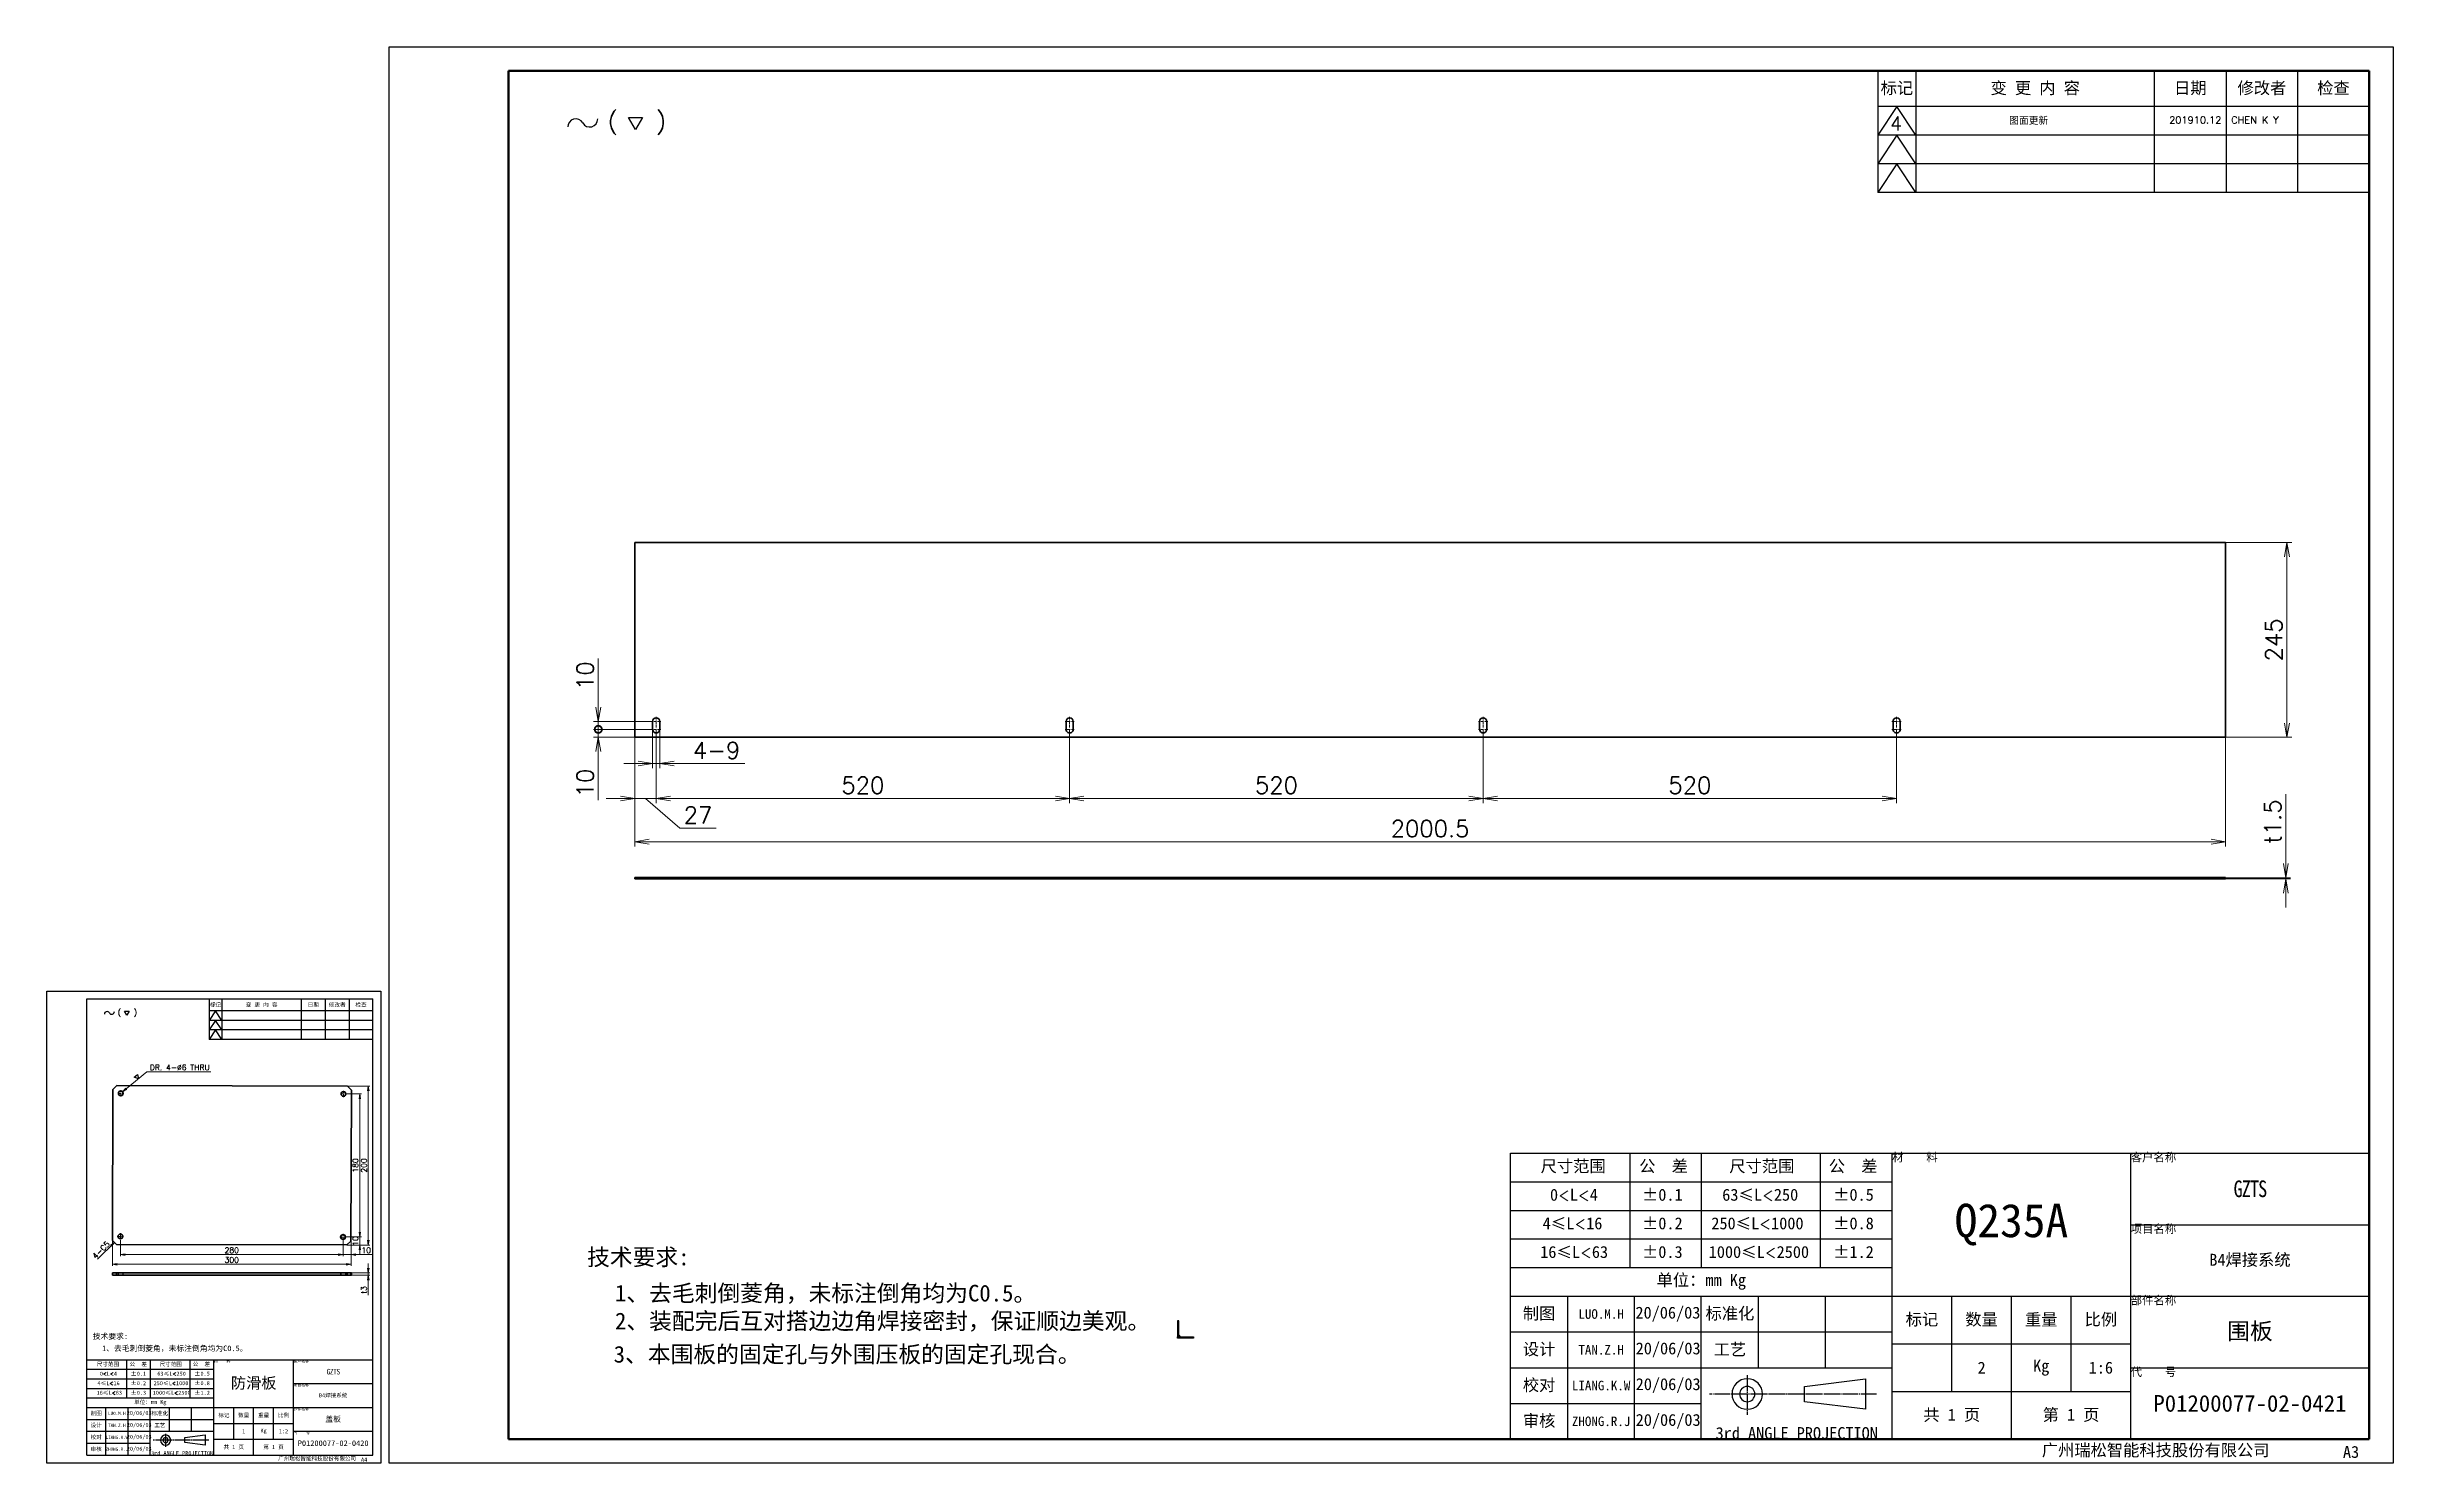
# Model space of a CAD drawing. Header units: millimetres. Extents: x -73083 to 81340, y -6859 to 6812.
# Drawn here: x 61181 to 64131, y -6850 to -5068 of the extents above; entities that cross this region are included whole.
import ezdxf

# ---------------------------------------------------------------- set-up
doc = ezdxf.new("R2010")
doc.units = ezdxf.units.MM
for name, pattern in [('AM_ISO02W050', [7.5, 6, -1.5]), ('AM_ISO08W050', [18, 12, -1.5, 3, -1.5]), ('CENTER-HOKUTO', [23, 20, -1, 1, -1]), ('DASHDOT', [18.5, 12, -3, 0.5, -3]), ('DASHED', [15, 12, -3])]:
    doc.linetypes.add(name, pattern=pattern)
doc.layers.add('A3', color=7, linetype='Continuous', plot=False)
for name, color, linetype in [('A4', 7, 'Continuous'), ('title_frame', 7, 'Continuous'), ('word_dim', 253, 'Continuous')]:
    doc.layers.add(name, color=color, linetype=linetype)
for name, color, linetype, lineweight in [('AM_7', 2, 'AM_ISO08W050', 25), ('AM_HID', 1, 'AM_ISO02W050', 25), ('AM_VIS', 7, 'Continuous', 50), ('SOLID LINE', 7, 'Continuous', 30)]:
    doc.layers.add(name, color=color, linetype=linetype, lineweight=lineweight)
doc.styles.get("Standard").update_dxf_attribs({"font": 'romans.shx', "bigfont": 'bigfont.shx'})
doc.dimstyles.new('STANDARD 1-2', dxfattribs={"dimscale": 2, "dimtxt": 3.5, "dimasz": 3, "dimexe": 1, "dimexo": 0, "dimgap": 1, "dimtad": 3, "dimdsep": 46, "dimtxsty": 'Standard', "dimblk1": 'OPEN', "dimblk2": 'OPEN', "dimsah": 1, "dimcen": 0, "dimclrd": 256, "dimclre": 256, "dimclrt": 3, "dimazin": 2, "dimtfac": 1, "dimtmove": 0, "dimatfit": 3, "dimldrblk": 'OPEN', "dimfxl": 0, "dimtolj": 1, "dimtzin": 0, "dimlwd": 13, "dimlwe": 13, "dimarcsym": 0})
doc.dimstyles.new('STANDARD1-6', dxfattribs={"dimscale": 6, "dimtxt": 3.5, "dimasz": 3, "dimexe": 1, "dimexo": 0, "dimgap": 1, "dimtad": 3, "dimdsep": 46, "dimtxsty": 'Standard', "dimblk1": 'OPEN', "dimblk2": 'OPEN', "dimsah": 1, "dimcen": 0, "dimclrd": 256, "dimclre": 256, "dimclrt": 3, "dimazin": 2, "dimtfac": 1, "dimtmove": 0, "dimatfit": 3, "dimldrblk": 'OPEN', "dimfxl": 0, "dimtolj": 1, "dimlwd": 13, "dimlwe": 13, "dimarcsym": 0})

msp = doc.modelspace()

# ---------------------------------------------------------------- texts
at = {"layer": 'SOLID LINE', "ltscale": 0.5}
for s, insert, char_height, width, attachment_point in [('\\pt90;{\\fSimHei|b0|i0|c134|p2;\\C3;标记}', (63507.18807, -5120.73232), 15, 48, 5), ('\\pt90;{\\fSimHei|b0|i0|c134|p2;\\C3;变 更 内 容}', (63681.18807, -5120.73232), 15, 300, 5), ('\\pt90;{\\fSimHei|b0|i0|c134|p2;\\C3;日期}', (63876.18807, -5120.73232), 15, 90, 5), ('\\pt90;{\\fSimHei|b0|i0|c134|p2;\\C3;修改者}', (63966.18807, -5120.73232), 15, 90, 5), ('\\pt90;{\\fSimHei|b0|i0|c134|p2;\\C3;检查}', (64056.18807, -5120.73232), 15, 90, 5), ('\\pt15;{\\fSimHei|b0|i0|c134|p2;\\C3;标记}', (61392.56954, -6273.73232), 5, 16, 5), ('\\pt15;{\\fSimHei|b0|i0|c134|p2;\\C3;变 更 内 容}', (61450.56954, -6273.73232), 5, 100, 5), ('\\pt15;{\\fSimHei|b0|i0|c134|p2;\\C3;日期}', (61515.56954, -6273.73232), 5, 30, 5), ('\\pt15;{\\fSimHei|b0|i0|c134|p2;\\C3;修改者}', (61545.56954, -6273.73232), 5, 30, 5), ('\\pt15;{\\fSimHei|b0|i0|c134|p2;\\C3;检查}', (61575.56954, -6273.73232), 5, 30, 5), ('{\\fSimHei|b0|i0|c134|p2;\\C3;材    料}', (63501.18807, -6460.23232), 10.5, 300, 1), ('\\pt63;{\\fSimHei|b0|i0|c134|p2;\\C3;客户名称}', (63801.18807, -6460.23232), 10.5, 300, 1), ('\\pt90;{\\fSimHei|b0|i0|c134|p2;\\C3;尺寸范围}', (63059.10785, -6469.0587), 15, 271.809113, 1), ('\\pt90;{\\fSimHei|b0|i0|c134|p2;\\C3;公  差}', (63183.0303, -6469.0587), 15, 271.809113, 1), ('\\pt90;{\\fSimHei|b0|i0|c134|p2;\\C3;尺寸范围}', (63296.39256, -6469.0587), 15, 271.809113, 1), ('\\pt90;{\\fSimHei|b0|i0|c134|p2;\\C3;公  差}', (63421.42444, -6469.0587), 15, 271.809113, 1), ('\\pt90;{\\fSimHei|b0|i0|c134|p2;\\C3;0\\Fromans,bigfont|c134;\\H0.9583x;<\\fSimHei|b0|i0|c134|p2;\\H1.044x;L\\Fromans,bigfont|c134;\\H0.9583x;<\\fSimHei|b0|i0|c134|p2;\\H1.044x;4}', (63070.87126, -6505.0587), 15, 271.809113, 1), ('\\pt90;{\\fSimHei|b0|i0|c134|p2;\\C3;%%P0.1}', (63186.68212, -6505.0587), 15, 271.809113, 1), ('\\pt90;{\\fSimHei|b0|i0|c134|p2;\\C3;63\\H0.9583x;≤\\H1.044x;L\\Fromans,bigfont|c134;\\H0.9579x;<\\fSimHei|b0|i0|c134|p2;\\H1.044x;250}', (63287.49016, -6505.0587), 15, 271.809113, 1), ('\\pt90;{\\fSimHei|b0|i0|c134|p2;\\C3;%%P0.5}', (63427.10407, -6505.0587), 15, 271.809113, 1), ('{\\fSimHei|b0|i0|c134|p2;\\W0.8;\\T0.9;\\C3;GZTS}', (63951.18807, -6505.23232), 21, 300, 5), ('\\pt90;{\\fSimHei|b0|i0|c134|p2;\\C3;4\\H0.9583x;≤\\H1.043x;L\\Fromans,bigfont|c134;\\H0.9588x;<\\fSimHei|b0|i0|c134|p2;\\H1.043x;16}', (63061.66716, -6541.0587), 15, 271.809113, 1), ('\\pt90;{\\fSimHei|b0|i0|c134|p2;\\C3;%%P0.2}', (63186.68212, -6541.0587), 15, 271.809113, 1), ('\\pt90;{\\fSimHei|b0|i0|c134|p2;\\C3;250\\H0.9583x;≤\\H1.044x;L\\Fromans,bigfont|c134;\\H0.9579x;<\\fSimHei|b0|i0|c134|p2;\\H1.044x;1000}', (63273.79432, -6541.0587), 15, 271.809113, 1), ('\\pt90;{\\fSimHei|b0|i0|c134|p2;\\C3;%%P0.8}', (63427.10407, -6541.0587), 15, 271.809113, 1), ('\\pt252;{\\fSimHei|b0|i0|c134|p2;\\C3;Q235A}', (63651.18807, -6550.23232), 42, 300, 5), ('\\pt63;{\\fSimHei|b0|i0|c134|p2;\\C3;项目名称}', (63801.18807, -6550.23232), 10.5, 300, 1), ('\\pt126;{\\fSimHei|b0|i0|c134|p2;\\C3;技术要求:}', (61859.88738, -6580.41613), 21, 180.3631559, 1), ('\\pt90;{\\fSimHei|b0|i0|c134|p2;\\C3;16\\H0.9583x;≤\\H1.044x;L\\Fromans,bigfont|c134;\\H0.9579x;<\\fSimHei|b0|i0|c134|p2;\\H1.044x;63}', (63058.57687, -6577.0587), 15, 271.809113, 1), ('\\pt90;{\\fSimHei|b0|i0|c134|p2;\\C3;%%P0.3}', (63186.68212, -6577.0587), 15, 271.809113, 1), ('\\pt90;{\\fSimHei|b0|i0|c134|p2;\\C3;%%P1.2}', (63427.10407, -6577.0587), 15, 271.809113, 1), ('{\\fSimHei|b0|i0|c134|p2;\\C3;B4焊接系统}', (63951.18807, -6595.23232), 15, 300, 5), ('\\pt126;{\\fSimHei|b0|i0|c134|p2;\\C3;\\P1、去毛刺倒菱角，未标注倒角均为C0.5。\\P\\C6;2、装配完后互对搭边边角焊接密封，保证顺边美\\fSimSun|b0|i0|c134|p2;\\C256;观\\fSimHei|b0|i0|c134|p2;\\C6;。}', (61894.98332, -6590.86338), 21, 834.1608527, 1), ('\\pt90;{\\fSimHei|b0|i0|c134|p2;\\C3;单位：mm Kg}', (63261.18807, -6622.23232), 15, 480, 5), ('\\pt63;{\\fSimHei|b0|i0|c134|p2;\\C3;部件名称}', (63801.18807, -6640.23232), 10.5, 300, 1), ('\\pt90;{\\fSimHei|b0|i0|c134|p2;\\C3;制图}', (63057.18807, -6662.73232), 15, 72, 5), ('\\pt60;{\\fSimHei|b0|i0|c134|p2;\\C3;制图}', (63057.18807, -6662.73232), 15, 72, 5), ('\\pt288;{\\fSimHei|b0|i0|c134|p2;\\H0.8x;\\C3;LUO.M.H}', (63135.18807, -6662.73232), 15, 84, 5), ('\\pt60;{\\fSimHei|b0|i0|c134|p2;\\C3;20/06/03}', (63219.18807, -6662.73232), 15, 84, 5), ('\\pt90;{\\fSimHei|b0|i0|c134|p2;\\C3;标准化}', (63297.18807, -6662.73232), 15, 72, 5), ('\\pt90;{\\fSimHei|b0|i0|c134|p2;\\C3;标记}', (63538.68807, -6670.23232), 15, 75, 5), ('\\pt90;{\\fSimHei|b0|i0|c134|p2;\\C3;数量}', (63613.68807, -6670.23232), 15, 75, 5), ('\\pt90;{\\fSimHei|b0|i0|c134|p2;\\C3;重量}', (63688.68807, -6670.23232), 15, 75, 5), ('\\pt90;{\\fSimHei|b0|i0|c134|p2;\\C3;比例}', (63763.68807, -6670.23232), 15, 75, 5), ('\\pt21;{\\fSimHei|b0|i0|c134|p2;\\C3;技术要求:}', (61238.22358, -6687.14414), 7, 60.121052, 1), ('\\pt90;{\\fSimHei|b0|i0|c134|p2;\\C3;设计}', (63057.18807, -6707.73232), 15, 72, 5), ('\\pt60;{\\fSimHei|b0|i0|c134|p2;\\C3;设计}', (63057.18807, -6707.73232), 15, 72, 5), ('\\pt60;{\\fSimHei|b0|i0|c134|p2;\\C3;20/06/03}', (63219.49189, -6707.73232), 15, 83.3923715, 5), ('\\pt90;{\\fSimHei|b0|i0|c134|p2;\\C3;工艺}', (63297.18807, -6707.73232), 15, 72, 5), ('{\\fSimHei|b0|i0|c134|p2;\\C3;围板}', (63951.18807, -6685.23232), 21, 300, 5), ('\\pt15;{\\fSimHei|b0|i0|c134|p2;\\C3;尺寸范围}', (61243.20947, -6723.17445), 5, 90.6030377, 1), ('\\pt21;{\\fSimHei|b0|i0|c134|p2;\\C3;\\P1、去毛刺倒菱角，未标注倒角均为C0.5。}', (61249.92222, -6690.62656), 7, 223.1818704, 1), ('\\pt15;{\\fSimHei|b0|i0|c134|p2;\\C3;公  差}', (61284.51695, -6723.17445), 5, 90.6030377, 1), ('\\pt15;{\\fSimHei|b0|i0|c134|p2;\\C3;尺寸范围}', (61322.30437, -6723.17445), 5, 90.6030377, 1), ('\\pt15;{\\fSimHei|b0|i0|c134|p2;\\C3;公  差}', (61363.98167, -6723.17445), 5, 90.6030377, 1), ('{\\fSimHei|b0|i0|c134|p2;\\C3;材    料}', (61390.56954, -6720.23232), 3.5, 100, 1), ('\\pt10.5;{\\fSimHei|b0|i0|c134|p2;\\C3;客户名称}', (61490.56954, -6720.23232), 3.5, 100, 1), ('\\pt126;{\\fSimHei|b0|i0|c134|p2;\\C6;3、本围板的固定孔与外围压板的固定孔现合。}', (61893.32853, -6702.76651), 21, 834.1608527, 1), ('\\pt288;{\\fSimHei|b0|i0|c134|p2;\\H0.8x;\\C3;TAN.Z.H}', (63135.18807, -6707.73232), 15, 84, 5), ('\\pt90;{\\fSimHei|b0|i0|c134|p2;\\C3;2}', (63613.68807, -6730.23232), 15, 75, 5), ('\\pt90;{\\fSimHei|b0|i0|c134|p2;\\C3;Kg}', (63688.68807, -6730.23232), 15, 75, 5), ('\\pt90;{\\fSimHei|b0|i0|c134|p2;\\C3;1:6}', (63763.68807, -6730.23232), 15, 75, 5), ('\\pt15;{\\fSimHei|b0|i0|c134|p2;\\C3;4\\H0.9583x;≤\\H1.043x;L\\Fromans,bigfont|c134;\\H0.9588x;<\\fSimHei|b0|i0|c134|p2;\\H1.043x;16}', (61244.06257, -6747.17445), 5, 90.6030377, 1), ('\\pt15;{\\fSimHei|b0|i0|c134|p2;\\C3;0\\Fromans,bigfont|c134;\\H0.9583x;<\\fSimHei|b0|i0|c134|p2;\\H1.044x;L\\Fromans,bigfont|c134;\\H0.9583x;<\\fSimHei|b0|i0|c134|p2;\\H1.044x;4}', (61247.13061, -6735.17445), 5, 90.6030377, 1), ('\\pt15;{\\fSimHei|b0|i0|c134|p2;\\C3;%%P0.1}', (61285.73423, -6735.17445), 5, 90.6030377, 1), ('\\pt15;{\\fSimHei|b0|i0|c134|p2;\\C3;%%P0.2}', (61285.73423, -6747.17445), 5, 90.6030377, 1), ('\\pt15;{\\fSimHei|b0|i0|c134|p2;\\C3;250\\H0.9583x;≤\\H1.044x;L\\Fromans,bigfont|c134;\\H0.9579x;<\\fSimHei|b0|i0|c134|p2;\\H1.044x;1000}', (61314.77163, -6747.17445), 5, 90.6030377, 1), ('\\pt15;{\\fSimHei|b0|i0|c134|p2;\\C3;63\\H0.9583x;≤\\H1.044x;L\\Fromans,bigfont|c134;\\H0.9579x;<\\fSimHei|b0|i0|c134|p2;\\H1.044x;250}', (61319.33691, -6735.17445), 5, 90.6030377, 1), ('\\pt15;{\\fSimHei|b0|i0|c134|p2;\\C3;%%P0.5}', (61365.87488, -6735.17445), 5, 90.6030377, 1), ('\\pt15;{\\fSimHei|b0|i0|c134|p2;\\C3;%%P0.8}', (61365.87488, -6747.17445), 5, 90.6030377, 1), ('\\pt42;{\\fSimHei|b0|i0|c134|p2;\\C3;防滑板}', (61440.56954, -6750.23232), 14, 100, 5), ('\\pt10.5;{\\fSimHei|b0|i0|c134|p2;\\C3;项目名称}', (61490.56954, -6750.23232), 3.5, 100, 1), ('{\\fSimHei|b0|i0|c134|p2;\\W0.8;\\T0.9;\\C3;GZTS}', (61540.56954, -6735.23232), 7, 100, 5), ('\\pt90;{\\fSimHei|b0|i0|c134|p2;\\C3;校对}', (63057.18807, -6752.73232), 15, 72, 5), ('\\pt60;{\\fSimHei|b0|i0|c134|p2;\\C3;校对}', (63057.18807, -6752.73232), 15, 72, 5), ('\\pt288;{\\fSimHei|b0|i0|c134|p2;\\H0.8x;\\C3;LIANG.K.W}', (63135.18807, -6752.73232), 15, 84, 5), ('\\pt60;{\\fSimHei|b0|i0|c134|p2;\\C3;20/06/03}', (63219.49189, -6752.73232), 15, 83.3923715, 5), ('\\pt63;{\\fSimHei|b0|i0|c134|p2;\\C3;代    号}', (63801.18807, -6730.23232), 10.5, 300, 1), ('\\pt15;{\\fSimHei|b0|i0|c134|p2;\\C3;制图}', (61242.56954, -6787.73232), 5, 24, 5), ('\\pt60;{\\fSimHei|b0|i0|c134|p2;\\C3;制图}', (61242.56954, -6787.73232), 5, 24, 5), ('\\pt15;{\\fSimHei|b0|i0|c134|p2;\\C3;16\\H0.9583x;≤\\H1.044x;L\\Fromans,bigfont|c134;\\H0.9579x;<\\fSimHei|b0|i0|c134|p2;\\H1.044x;63}', (61243.03248, -6759.17445), 5, 90.6030377, 1), ('\\pt288;{\\fSimHei|b0|i0|c134|p2;\\H0.8x;\\C3;LUO.M.H}', (61268.56954, -6787.73232), 5, 28, 5), ('\\pt60;{\\fSimHei|b0|i0|c134|p2;\\C3;20/06/03}', (61296.56954, -6787.73232), 5, 28, 5), ('\\pt15;{\\fSimHei|b0|i0|c134|p2;\\C3;%%P0.3}', (61285.73423, -6759.17445), 5, 90.6030377, 1), ('\\pt15;{\\fSimHei|b0|i0|c134|p2;\\C3;单位：mm Kg}', (61310.56954, -6774.23232), 5, 160, 5), ('\\pt15;{\\fSimHei|b0|i0|c134|p2;\\C3;标准化}', (61322.56954, -6787.73232), 5, 24, 5), ('\\pt15;{\\fSimHei|b0|i0|c134|p2;\\C3;%%P1.2}', (61365.87488, -6759.17445), 5, 90.6030377, 1), ('\\pt10.5;{\\fSimHei|b0|i0|c134|p2;\\C3;部件名称}', (61490.56954, -6780.23232), 3.5, 100, 1), ('{\\fSimHei|b0|i0|c134|p2;\\C3;B4焊接系统}', (61540.56954, -6765.23232), 5, 100, 5), ('\\pt90;{\\fSimHei|b0|i0|c134|p2;\\C3;共 1 页}', (63576.18807, -6790.23232), 15, 150, 5), ('\\pt90;{\\fSimHei|b0|i0|c134|p2;\\C3;第 1 页}', (63726.18807, -6790.23232), 15, 150, 5), ('{\\fSimHei|b0|i0|c134|p2;\\C3;P01200077-02-0421}', (63951.18807, -6775.23232), 21, 300, 5), ('\\pt15;{\\fSimHei|b0|i0|c134|p2;\\C3;校对}', (61242.56954, -6817.73232), 5, 24, 5), ('\\pt60;{\\fSimHei|b0|i0|c134|p2;\\C3;校对}', (61242.56954, -6817.73232), 5, 24, 5), ('\\pt15;{\\fSimHei|b0|i0|c134|p2;\\C3;设计}', (61242.56954, -6802.73232), 5, 24, 5), ('\\pt60;{\\fSimHei|b0|i0|c134|p2;\\C3;设计}', (61242.56954, -6802.73232), 5, 24, 5), ('\\pt288;{\\fSimHei|b0|i0|c134|p2;\\H0.8x;\\C3;LIANG.K.W}', (61268.56954, -6817.73232), 5, 28, 5), ('\\pt288;{\\fSimHei|b0|i0|c134|p2;\\H0.8x;\\C3;TAN.Z.H}', (61268.56954, -6802.73232), 5, 28, 5), ('\\pt60;{\\fSimHei|b0|i0|c134|p2;\\C3;20/06/03}', (61296.67081, -6802.73232), 5, 27.7974572, 5), ('\\pt60;{\\fSimHei|b0|i0|c134|p2;\\C3;20/06/03}', (61296.67081, -6817.73232), 5, 27.7974572, 5), ('\\pt15;{\\fSimHei|b0|i0|c134|p2;\\C3;工艺}', (61322.56954, -6802.73232), 5, 24, 5), ('\\pt15;{\\fSimHei|b0|i0|c134|p2;\\C3;标记}', (61403.06954, -6790.23232), 5, 25, 5), ('\\pt15;{\\fSimHei|b0|i0|c134|p2;\\C3;数量}', (61428.06954, -6790.23232), 5, 25, 5), ('\\pt15;{\\fSimHei|b0|i0|c134|p2;\\C3;1}', (61428.06954, -6810.23232), 5, 25, 5), ('\\pt15;{\\fSimHei|b0|i0|c134|p2;\\C3;重量}', (61453.06954, -6790.23232), 5, 25, 5), ('\\pt15;{\\fSimHei|b0|i0|c134|p2;\\C3;Kg}', (61453.06954, -6810.23232), 5, 25, 5), ('\\pt15;{\\fSimHei|b0|i0|c134|p2;\\C3;比例}', (61478.06954, -6790.23232), 5, 25, 5), ('\\pt15;{\\fSimHei|b0|i0|c134|p2;\\C3;1:2}', (61478.06954, -6810.23232), 5, 25, 5), ('\\pt10.5;{\\fSimHei|b0|i0|c134|p2;\\C3;代    号}', (61490.56954, -6810.23232), 3.5, 100, 1), ('{\\fSimHei|b0|i0|c134|p2;\\C3;盖板}', (61540.56954, -6795.23232), 7, 100, 5), ('\\pt90;{\\fSimHei|b0|i0|c134|p2;\\C3;审核}', (63057.18807, -6797.73232), 15, 72, 5), ('\\pt60;{\\fSimHei|b0|i0|c134|p2;\\C3;审核}', (63057.18807, -6797.73232), 15, 72, 5), ('\\pt288;{\\fSimHei|b0|i0|c134|p2;\\H0.8x;\\C3;ZHONG.R.J}', (63135.18807, -6797.73232), 15, 84, 5), ('\\pt60;{\\fSimHei|b0|i0|c134|p2;\\C3;20/06/03}', (63219.49189, -6797.73232), 15, 83.3923715, 5), ('{\\fSimHei|b0|i0|c134|p2;\\C3;3rd ANGLE PROJECTION}', (63381.18807, -6820.23232), 15, 240, 8), ('\\pt15;{\\fSimHei|b0|i0|c134|p2;\\C3;审核}', (61242.56954, -6832.73232), 5, 24, 5), ('\\pt60;{\\fSimHei|b0|i0|c134|p2;\\C3;审核}', (61242.56954, -6832.73232), 5, 24, 5), ('\\pt288;{\\fSimHei|b0|i0|c134|p2;\\H0.8x;\\C3;ZHONG.R.J}', (61268.56954, -6832.73232), 5, 28, 5), ('\\pt60;{\\fSimHei|b0|i0|c134|p2;\\C3;20/06/03}', (61296.67081, -6832.73232), 5, 27.7974572, 5), ('{\\fSimHei|b0|i0|c134|p2;\\C3;3rd ANGLE PROJECTION}', (61350.56954, -6840.23232), 5, 80, 8), ('\\pt15;{\\fSimHei|b0|i0|c134|p2;\\C3;共 1 页}', (61415.56954, -6830.23232), 5, 50, 5), ('\\pt15;{\\fSimHei|b0|i0|c134|p2;\\C3;第 1 页}', (61465.56954, -6830.23232), 5, 50, 5), ('{\\fSimHei|b0|i0|c134|p2;\\C3;P01200077-02-0420}', (61540.56954, -6825.23232), 7, 100, 5), ('\\pt90;{\\fSimHei|b0|i0|c134|p2;\\C3;广州瑞松智能科技股份有限公司}', (63689.39975, -6826.44519), 15, 471.3708488, 1), ('\\pt90;{\\fSimHei|b0|i0|c134|p2;\\C3;A3}', (64068.12129, -6828.61676), 15, 471.3708488, 1)]:
    msp.add_mtext(s, dxfattribs=dict(at, insert=insert, char_height=char_height, width=width, attachment_point=attachment_point))
at = {"layer": 'SOLID LINE', "ltscale": 0.5, "attachment_point": 1, "line_spacing_factor": 0.72}
for s, insert, char_height, width in [('\\pt90;{\\fSimHei|b0|i0|c134|p2;\\C3;1000\\H0.9583x;≤\\H1.044x;L\\Fromans,bigfont|c134;\\H0.9579x;<\\fSimHei|b0|i0|c134|p2;\\H1.044x;2500}', (63270.50213, -6577.0587), 15, 271.809113), ('\\pt15;{\\fSimHei|b0|i0|c134|p2;\\C3;1000\\H0.9583x;≤\\H1.044x;L\\Fromans,bigfont|c134;\\H0.9579x;<\\fSimHei|b0|i0|c134|p2;\\H1.044x;2500}', (61313.67423, -6759.17445), 5, 90.6030377)]:
    msp.add_mtext(s, dxfattribs=dict(at, insert=insert, char_height=char_height, width=width))
at = {"layer": 'word_dim', "color": 3, "linetype": 'Continuous', "ltscale": 2}
msp.add_text('4-C5', height=7, rotation=45, dxfattribs=at).set_placement((61241.90588, -6593.85568))
at = {"layer": 'word_dim', "linetype": 'Continuous', "ltscale": 5, "attachment_point": 5}
for s, insert, char_height, width in [('4', (63506.23648, -5164.56519), 17.5, 40), ('{\\fSimSun|b0|i0|c134|p2;图面更新}', (63672.93846, -5161.26387), 9, 75), ('201910.12', (63882.44508, -5160.2891), 9, 75), ('CHEN K Y', (63957.44508, -5160.2891), 9, 75)]:
    msp.add_mtext(s, dxfattribs=dict(at, insert=insert, char_height=char_height, width=width))
at = {"layer": 'word_dim', "linetype": 'Continuous', "char_height": 5, "width": 133.6918479, "attachment_point": 1}
for s, insert in [('\\pt15;{\\fSimHei|b0|i0|c134|p2;\\C3;广州瑞松智能科技股份有限公司}', (61471.35841, -6841.89963)), ('\\pt21;{\\fSimHei|b0|i0|c134|p2;\\C3;A4}', (61575.62368, -6843.3182))]:
    msp.add_mtext(s, dxfattribs=dict(at, insert=insert))

# ---------------------------------------------------------------- blocks, each defined once
blk = doc.blocks.new('shiage0')
at = {"layer": 'word_dim', "color": 3, "linetype": 'Continuous'}
for centre, start, end in [((1.69, 0), 30, 180), ((4.61, 1.69), 210, 0)]:
    blk.add_arc(centre, 1.69, start, end, dxfattribs=at)
blk = doc.blocks.new('12')
at = {"layer": 'title_frame', "color": 3, "linetype": 'Continuous'}
blk.add_lwpolyline([(20.46, 3.03), (19.01, 5.53), (21.9, 5.53)], close=True, dxfattribs=at)
blk.add_blockref('shiage0', (6.23, 3.56), dxfattribs=at)
blk.add_text('(   )', height=3.5, dxfattribs=at).set_placement((14.64, 3.08))
blk = doc.blocks.new('_Open')
at = {"color": 0, "lineweight": -2}
for p, q in [((-1, 0.17), (0, 0)), ((-1, -0.17), (0, 0)), ((0, 0), (-1, 0))]:
    blk.add_line(p, q, dxfattribs=at)
blk = doc.blocks.new('*D671')
at = {"layer": 'DEFPOINTS', "color": 0, "linetype": 'Continuous', "ltscale": 5}
for p in [(61919.8, -5937), (63920.3, -5937), (63920.3, -6068.4)]:
    blk.add_point(p, dxfattribs=at)
at = {"layer": 'word_dim', "linetype": 'ByBlock', "lineweight": 13, "ltscale": 5}
for p, q in [((61919.8, -5937), (61919.8, -6074.4)), ((63920.3, -5937), (63920.3, -6074.4)), ((61937.8, -6068.4), (63902.3, -6068.4))]:
    blk.add_line(p, q, dxfattribs=at)
at = {"layer": 'word_dim', "linetype": 'Continuous', "lineweight": 13, "ltscale": 5, "xscale": 18, "yscale": 18, "zscale": 18, "rotation": 180}
blk.add_blockref('_Open', (61919.8, -6068.4), dxfattribs=at)
at = {"layer": 'word_dim', "linetype": 'Continuous', "lineweight": 13, "ltscale": 5, "xscale": 18, "yscale": 18, "zscale": 18}
blk.add_blockref('_Open', (63920.3, -6068.4), dxfattribs=at)
at = {"layer": 'word_dim', "color": 3, "linetype": 'Continuous', "ltscale": 5, "insert": (62920.1, -6051.9), "char_height": 21, "attachment_point": 5}
blk.add_mtext('\\A1;2000.5', dxfattribs=at)
blk = doc.blocks.new('*D672')
at = {"layer": 'DEFPOINTS', "color": 0, "linetype": 'Continuous', "ltscale": 5}
for p in [(63920.3, -5692), (63997.7, -5692), (63920.3, -5937)]:
    blk.add_point(p, dxfattribs=at)
at = {"layer": 'word_dim', "linetype": 'ByBlock', "lineweight": 13, "ltscale": 5}
for p, q in [((63920.3, -5692), (64003.7, -5692)), ((63997.7, -5919), (63997.7, -5710)), ((63920.3, -5937), (64003.7, -5937))]:
    blk.add_line(p, q, dxfattribs=at)
at = {"layer": 'word_dim', "linetype": 'Continuous', "lineweight": 13, "ltscale": 5, "xscale": 18, "yscale": 18, "zscale": 18}
for p, rotation in [((63997.7, -5692), 90), ((63997.7, -5937), 270)]:
    blk.add_blockref('_Open', p, dxfattribs=dict(at, rotation=rotation))
at = {"layer": 'word_dim', "color": 3, "linetype": 'Continuous', "ltscale": 5, "insert": (63981.2, -5814.5), "char_height": 21, "attachment_point": 5, "rotation": 90}
blk.add_mtext('\\A1;245', dxfattribs=at)
blk = doc.blocks.new('*D673')
at = {"layer": 'DEFPOINTS', "color": 0, "linetype": 'Continuous', "ltscale": 5}
for p in [(61919.8, -5937), (61946.8, -5932.8), (61946.8, -6013.9)]:
    blk.add_point(p, dxfattribs=at)
at = {"layer": 'word_dim', "linetype": 'ByBlock', "lineweight": 13, "ltscale": 5}
for p, q in [((61919.8, -5937), (61919.8, -6019.9)), ((61946.8, -5932.8), (61946.8, -6019.9)), ((61901.8, -6013.9), (61883.8, -6013.9)), ((61919.8, -6013.9), (61946.8, -6013.9)), ((61919.8, -6013.9), (61946.8, -6013.9)), ((61933.3, -6013.9), (61976.4, -6051.4)), ((61964.8, -6013.9), (61982.8, -6013.9)), ((61976.4, -6051.4), (62022.4, -6051.4))]:
    blk.add_line(p, q, dxfattribs=at)
at = {"layer": 'word_dim', "linetype": 'Continuous', "lineweight": 13, "ltscale": 5, "xscale": 18, "yscale": 18, "zscale": 18}
blk.add_blockref('_Open', (61919.8, -6013.9), dxfattribs=at)
at = {"layer": 'word_dim', "linetype": 'Continuous', "lineweight": 13, "ltscale": 5, "xscale": 18, "yscale": 18, "zscale": 18, "rotation": 180}
blk.add_blockref('_Open', (61946.8, -6013.9), dxfattribs=at)
at = {"layer": 'word_dim', "color": 3, "linetype": 'Continuous', "ltscale": 5, "insert": (61999.4, -6034.9), "char_height": 21, "attachment_point": 5}
blk.add_mtext('\\A1;27', dxfattribs=at)
blk = doc.blocks.new('*D674')
at = {"layer": 'DEFPOINTS', "color": 0, "linetype": 'Continuous', "ltscale": 5}
for p in [(61946.8, -5932.8), (62466.8, -5932.8), (62466.8, -6013.9)]:
    blk.add_point(p, dxfattribs=at)
at = {"layer": 'word_dim', "linetype": 'ByBlock', "lineweight": 13, "ltscale": 5}
for p, q in [((61946.8, -5932.8), (61946.8, -6019.9)), ((62466.8, -5932.8), (62466.8, -6019.9)), ((61964.8, -6013.9), (62448.8, -6013.9))]:
    blk.add_line(p, q, dxfattribs=at)
at = {"layer": 'word_dim', "linetype": 'Continuous', "lineweight": 13, "ltscale": 5, "xscale": 18, "yscale": 18, "zscale": 18, "rotation": 180}
blk.add_blockref('_Open', (61946.8, -6013.9), dxfattribs=at)
at = {"layer": 'word_dim', "linetype": 'Continuous', "lineweight": 13, "ltscale": 5, "xscale": 18, "yscale": 18, "zscale": 18}
blk.add_blockref('_Open', (62466.8, -6013.9), dxfattribs=at)
at = {"layer": 'word_dim', "color": 3, "linetype": 'Continuous', "ltscale": 5, "insert": (62206.8, -5997.4), "char_height": 21, "attachment_point": 5}
blk.add_mtext('\\A1;520', dxfattribs=at)
blk = doc.blocks.new('*D675')
at = {"layer": 'DEFPOINTS', "color": 0, "linetype": 'Continuous', "ltscale": 5}
for p in [(62466.8, -5932.8), (62986.8, -5932.8), (62986.8, -6013.9)]:
    blk.add_point(p, dxfattribs=at)
at = {"layer": 'word_dim', "linetype": 'ByBlock', "lineweight": 13, "ltscale": 5}
for p, q in [((62466.8, -5932.8), (62466.8, -6019.9)), ((62986.8, -5932.8), (62986.8, -6019.9)), ((62484.8, -6013.9), (62968.8, -6013.9))]:
    blk.add_line(p, q, dxfattribs=at)
at = {"layer": 'word_dim', "linetype": 'Continuous', "lineweight": 13, "ltscale": 5, "xscale": 18, "yscale": 18, "zscale": 18, "rotation": 180}
blk.add_blockref('_Open', (62466.8, -6013.9), dxfattribs=at)
at = {"layer": 'word_dim', "linetype": 'Continuous', "lineweight": 13, "ltscale": 5, "xscale": 18, "yscale": 18, "zscale": 18}
blk.add_blockref('_Open', (62986.8, -6013.9), dxfattribs=at)
at = {"layer": 'word_dim', "color": 3, "linetype": 'Continuous', "ltscale": 5, "insert": (62726.8, -5997.4), "char_height": 21, "attachment_point": 5}
blk.add_mtext('\\A1;520', dxfattribs=at)
blk = doc.blocks.new('*D676')
at = {"layer": 'DEFPOINTS', "color": 0, "linetype": 'Continuous', "ltscale": 5}
for p in [(62986.8, -5932.8), (63506.8, -5932.8), (63506.8, -6013.9)]:
    blk.add_point(p, dxfattribs=at)
at = {"layer": 'word_dim', "linetype": 'ByBlock', "lineweight": 13, "ltscale": 5}
for p, q in [((62986.8, -5932.8), (62986.8, -6019.9)), ((63506.8, -5932.8), (63506.8, -6019.9)), ((63004.8, -6013.9), (63488.8, -6013.9))]:
    blk.add_line(p, q, dxfattribs=at)
at = {"layer": 'word_dim', "linetype": 'Continuous', "lineweight": 13, "ltscale": 5, "xscale": 18, "yscale": 18, "zscale": 18, "rotation": 180}
blk.add_blockref('_Open', (62986.8, -6013.9), dxfattribs=at)
at = {"layer": 'word_dim', "linetype": 'Continuous', "lineweight": 13, "ltscale": 5, "xscale": 18, "yscale": 18, "zscale": 18}
blk.add_blockref('_Open', (63506.8, -6013.9), dxfattribs=at)
at = {"layer": 'word_dim', "color": 3, "linetype": 'Continuous', "ltscale": 5, "insert": (63246.8, -5997.4), "char_height": 21, "attachment_point": 5}
blk.add_mtext('\\A1;520', dxfattribs=at)
blk = doc.blocks.new('_DotSmall')
at = {"color": 0, "linetype": 'ByBlock', "const_width": 0.5}
blk.add_lwpolyline([(-0.0625, 0, 1), (0.0625, 0, 1)], format="xyb", close=True, dxfattribs=at)
blk = doc.blocks.new('*D677')
at = {"layer": 'DEFPOINTS', "color": 0, "linetype": 'Continuous', "ltscale": 5}
for p in [(61874, -5927), (61941, -5927), (61919.8, -5937)]:
    blk.add_point(p, dxfattribs=at)
at = {"layer": 'word_dim', "linetype": 'ByBlock', "lineweight": 13, "ltscale": 5}
for p, q in [((61874, -5927), (61874, -5891)), ((61941, -5927), (61868, -5927)), ((61874, -5927), (61874, -5937)), ((61919.8, -5937), (61868, -5937)), ((61874, -5955), (61874, -6016))]:
    blk.add_line(p, q, dxfattribs=at)
at = {"layer": 'word_dim', "linetype": 'Continuous', "lineweight": 13, "ltscale": 5, "xscale": 18, "yscale": 18, "zscale": 18}
for name, p, rotation in [('_DotSmall', (61874, -5927), 270), ('_Open', (61874, -5937), 90)]:
    blk.add_blockref(name, p, dxfattribs=dict(at, rotation=rotation))
at = {"layer": 'word_dim', "color": 3, "linetype": 'Continuous', "ltscale": 5, "insert": (61857.5, -5994.5), "char_height": 21, "attachment_point": 5, "rotation": 90}
blk.add_mtext('\\A1;10', dxfattribs=at)
blk = doc.blocks.new('*D678')
at = {"layer": 'DEFPOINTS', "color": 0, "linetype": 'Continuous', "ltscale": 5}
for p in [(61874, -5917), (61941, -5917), (61941, -5927)]:
    blk.add_point(p, dxfattribs=at)
at = {"layer": 'word_dim', "linetype": 'ByBlock', "lineweight": 13, "ltscale": 5}
for p, q in [((61874, -5899), (61874, -5838)), ((61941, -5917), (61868, -5917)), ((61941, -5927), (61868, -5927)), ((61874, -5927), (61874, -5917)), ((61874, -5927), (61874, -5945))]:
    blk.add_line(p, q, dxfattribs=at)
at = {"layer": 'word_dim', "linetype": 'Continuous', "lineweight": 13, "ltscale": 5, "xscale": 18, "yscale": 18, "zscale": 18}
for name, p, rotation in [('_Open', (61874, -5917), 270), ('_DotSmall', (61874, -5927), 90)]:
    blk.add_blockref(name, p, dxfattribs=dict(at, rotation=rotation))
at = {"layer": 'word_dim', "color": 3, "linetype": 'Continuous', "ltscale": 5, "insert": (61857.5, -5859.5), "char_height": 21, "attachment_point": 5, "rotation": 90}
blk.add_mtext('\\A1;10', dxfattribs=at)
blk = doc.blocks.new('*D679')
at = {"layer": 'DEFPOINTS', "color": 0, "linetype": 'Continuous', "ltscale": 5}
for p in [(61942.3, -5927), (61951.3, -5927), (61951.3, -5970)]:
    blk.add_point(p, dxfattribs=at)
at = {"layer": 'word_dim', "linetype": 'ByBlock', "lineweight": 13, "ltscale": 5}
for p, q in [((61942.3, -5927), (61942.3, -5976)), ((61951.3, -5927), (61951.3, -5976)), ((61924.3, -5970), (61906.3, -5970)), ((61942.3, -5970), (61951.3, -5970)), ((61969.3, -5970), (62058.3, -5970))]:
    blk.add_line(p, q, dxfattribs=at)
at = {"layer": 'word_dim', "linetype": 'Continuous', "lineweight": 13, "ltscale": 5, "xscale": 18, "yscale": 18, "zscale": 18}
blk.add_blockref('_Open', (61942.3, -5970), dxfattribs=at)
at = {"layer": 'word_dim', "linetype": 'Continuous', "lineweight": 13, "ltscale": 5, "xscale": 18, "yscale": 18, "zscale": 18, "rotation": 180}
blk.add_blockref('_Open', (61951.3, -5970), dxfattribs=at)
at = {"layer": 'word_dim', "color": 3, "linetype": 'Continuous', "ltscale": 5, "insert": (62022.8, -5953.5), "char_height": 21, "attachment_point": 5}
blk.add_mtext('\\A1;{\\Fromans,bigfont|c134;4-}9', dxfattribs=at)
blk = doc.blocks.new('*D683')
at = {"layer": 'DEFPOINTS', "color": 0, "ltscale": 2}
for p in [(63920.3, -6113.6), (63920.3, -6115.1), (63996.3, -6113.6)]:
    blk.add_point(p, dxfattribs=at)
at = {"layer": 'word_dim', "linetype": 'ByBlock', "lineweight": 13, "ltscale": 2}
for p, q in [((63996.3, -6095.6), (63996.3, -6008.6)), ((63920.3, -6113.6), (64002.3, -6113.6)), ((63920.3, -6115.1), (64002.3, -6115.1)), ((63996.3, -6115.1), (63996.3, -6113.6)), ((63996.3, -6133.1), (63996.3, -6151.1))]:
    blk.add_line(p, q, dxfattribs=at)
at = {"layer": 'word_dim', "lineweight": 13, "ltscale": 2, "xscale": 18, "yscale": 18, "zscale": 18}
for p, rotation in [((63996.3, -6113.6), 270), ((63996.3, -6115.1), 90)]:
    blk.add_blockref('_Open', p, dxfattribs=dict(at, rotation=rotation))
at = {"layer": 'word_dim', "color": 3, "ltscale": 2, "insert": (63979.8, -6043.1), "char_height": 21, "attachment_point": 5, "rotation": 90}
blk.add_mtext('\\A1;{\\Fromans,bigfont|c134;t}1.5', dxfattribs=at)
blk = doc.blocks.new('*D714')
at = {"layer": 'DEFPOINTS', "color": 0, "ltscale": 2}
for p in [(61263, -6569.9), (61563, -6570.8), (61563, -6600.1)]:
    blk.add_point(p, dxfattribs=at)
at = {"layer": 'word_dim', "lineweight": 13, "ltscale": 2}
for p, q in [((61263, -6569.9), (61263, -6602.1)), ((61563, -6570.8), (61563, -6602.1)), ((61269, -6600.1), (61557, -6600.1))]:
    blk.add_line(p, q, dxfattribs=at)
at = {"layer": 'word_dim', "lineweight": 13, "ltscale": 2, "xscale": 6, "yscale": 6, "zscale": 6, "rotation": 180}
blk.add_blockref('_Open', (61263, -6600.1), dxfattribs=at)
at = {"layer": 'word_dim', "lineweight": 13, "ltscale": 2, "xscale": 6, "yscale": 6, "zscale": 6}
blk.add_blockref('_Open', (61563, -6600.1), dxfattribs=at)
at = {"layer": 'word_dim', "color": 3, "ltscale": 2, "insert": (61413, -6594.6), "char_height": 7, "attachment_point": 5}
blk.add_mtext('\\A1;300', dxfattribs=at)
blk = doc.blocks.new('*D715')
at = {"layer": 'DEFPOINTS', "color": 0, "ltscale": 2}
for p in [(61558.5, -6375.8), (61584.7, -6375.8), (61557.9, -6575.8)]:
    blk.add_point(p, dxfattribs=at)
at = {"layer": 'word_dim', "lineweight": 13, "ltscale": 2}
for p, q in [((61558.5, -6375.8), (61586.7, -6375.8)), ((61584.7, -6569.8), (61584.7, -6381.8)), ((61557.9, -6575.8), (61586.7, -6575.8))]:
    blk.add_line(p, q, dxfattribs=at)
at = {"layer": 'word_dim', "lineweight": 13, "ltscale": 2, "xscale": 6, "yscale": 6, "zscale": 6}
for p, rotation in [((61584.7, -6375.8), 90), ((61584.7, -6575.8), 270)]:
    blk.add_blockref('_Open', p, dxfattribs=dict(at, rotation=rotation))
at = {"layer": 'word_dim', "color": 3, "ltscale": 2, "insert": (61579.2, -6475.8), "char_height": 7, "attachment_point": 5, "rotation": 90}
blk.add_mtext('\\A1;200', dxfattribs=at)
blk = doc.blocks.new('*D716')
at = {"layer": 'DEFPOINTS', "color": 0, "ltscale": 2}
for p in [(61563.2, -6613.9), (61563.5, -6610.9), (61584.7, -6613.9)]:
    blk.add_point(p, dxfattribs=at)
at = {"layer": 'word_dim', "lineweight": 13, "ltscale": 2}
for p, q in [((61584.7, -6604.9), (61584.7, -6598.9)), ((61563.2, -6613.9), (61586.7, -6613.9)), ((61563.5, -6610.9), (61586.7, -6610.9)), ((61584.7, -6610.9), (61584.7, -6613.9)), ((61584.7, -6619.9), (61584.7, -6638.9))]:
    blk.add_line(p, q, dxfattribs=at)
at = {"layer": 'word_dim', "lineweight": 13, "ltscale": 2, "xscale": 6, "yscale": 6, "zscale": 6}
for p, rotation in [((61584.7, -6610.9), 270), ((61584.7, -6613.9), 90)]:
    blk.add_blockref('_Open', p, dxfattribs=dict(at, rotation=rotation))
at = {"layer": 'word_dim', "color": 3, "ltscale": 2, "insert": (61579.2, -6632.4), "char_height": 7, "attachment_point": 5, "rotation": 90}
blk.add_mtext('\\A1;{\\Fromans,bigfont|c134;t}3', dxfattribs=at)
blk = doc.blocks.new('*D717')
at = {"layer": 'DEFPOINTS', "color": 0, "linetype": 'Continuous', "ltscale": 2}
for p in [(61553, -6569.6), (61563, -6570.8), (61553, -6587.9)]:
    blk.add_point(p, dxfattribs=at)
at = {"layer": 'word_dim', "linetype": 'Continuous', "lineweight": 13, "ltscale": 2}
for p, q in [((61553, -6569.6), (61553, -6589.9)), ((61563, -6570.8), (61563, -6589.9)), ((61547, -6587.9), (61541, -6587.9)), ((61553, -6587.9), (61563, -6587.9)), ((61569, -6587.9), (61589.3, -6587.9))]:
    blk.add_line(p, q, dxfattribs=at)
at = {"layer": 'word_dim', "linetype": 'Continuous', "lineweight": 13, "ltscale": 2, "xscale": 6, "yscale": 6, "zscale": 6}
blk.add_blockref('_Open', (61553, -6587.9), dxfattribs=at)
at = {"layer": 'word_dim', "linetype": 'Continuous', "lineweight": 13, "ltscale": 2, "xscale": 6, "yscale": 6, "zscale": 6, "rotation": 180}
blk.add_blockref('_Open', (61563, -6587.9), dxfattribs=at)
at = {"layer": 'word_dim', "color": 3, "linetype": 'Continuous', "ltscale": 2, "insert": (61582.1, -6582.4), "char_height": 7, "attachment_point": 5}
blk.add_mtext('\\A1;10', dxfattribs=at)
blk = doc.blocks.new('*D718')
at = {"layer": 'DEFPOINTS', "color": 0, "linetype": 'Continuous', "ltscale": 2}
for p in [(61273, -6569.6), (61553, -6569.6), (61273, -6587.9)]:
    blk.add_point(p, dxfattribs=at)
at = {"layer": 'word_dim', "linetype": 'Continuous', "lineweight": 13, "ltscale": 2}
for p, q in [((61273, -6569.6), (61273, -6589.9)), ((61553, -6569.6), (61553, -6589.9)), ((61547, -6587.9), (61279, -6587.9))]:
    blk.add_line(p, q, dxfattribs=at)
at = {"layer": 'word_dim', "linetype": 'Continuous', "lineweight": 13, "ltscale": 2, "xscale": 6, "yscale": 6, "zscale": 6, "rotation": 180}
blk.add_blockref('_Open', (61273, -6587.9), dxfattribs=at)
at = {"layer": 'word_dim', "linetype": 'Continuous', "lineweight": 13, "ltscale": 2, "xscale": 6, "yscale": 6, "zscale": 6}
blk.add_blockref('_Open', (61553, -6587.9), dxfattribs=at)
at = {"layer": 'word_dim', "color": 3, "linetype": 'Continuous', "ltscale": 2, "insert": (61413, -6582.4), "char_height": 7, "attachment_point": 5}
blk.add_mtext('\\A1;280', dxfattribs=at)
blk = doc.blocks.new('*D719')
at = {"layer": 'DEFPOINTS', "color": 0, "linetype": 'Continuous', "ltscale": 2}
for p in [(61556.9, -6565.7), (61557.9, -6575.8), (61574.1, -6565.7)]:
    blk.add_point(p, dxfattribs=at)
at = {"layer": 'word_dim', "linetype": 'Continuous', "lineweight": 13, "ltscale": 2}
for p, q in [((61556.9, -6565.7), (61576.1, -6565.7)), ((61557.9, -6575.8), (61576.1, -6575.8)), ((61574.1, -6559.7), (61574.1, -6553.7)), ((61574.1, -6575.8), (61574.1, -6565.7)), ((61574.1, -6581.8), (61574.1, -6587.8))]:
    blk.add_line(p, q, dxfattribs=at)
at = {"layer": 'word_dim', "linetype": 'Continuous', "lineweight": 13, "ltscale": 2, "xscale": 6, "yscale": 6, "zscale": 6}
for p, rotation in [((61574.1, -6565.7), 270), ((61574.1, -6575.8), 90)]:
    blk.add_blockref('_Open', p, dxfattribs=dict(at, rotation=rotation))
at = {"layer": 'word_dim', "color": 3, "linetype": 'Continuous', "ltscale": 2, "insert": (61568.6, -6570.8), "char_height": 7, "attachment_point": 5, "rotation": 90}
blk.add_mtext('\\A1;10', dxfattribs=at)
blk = doc.blocks.new('*D720')
at = {"layer": 'DEFPOINTS', "color": 0, "linetype": 'Continuous', "ltscale": 2}
for p in [(61557.4, -6385.7), (61574.1, -6385.7), (61556.9, -6565.7)]:
    blk.add_point(p, dxfattribs=at)
at = {"layer": 'word_dim', "linetype": 'Continuous', "lineweight": 13, "ltscale": 2}
for p, q in [((61557.4, -6385.7), (61576.1, -6385.7)), ((61574.1, -6559.7), (61574.1, -6391.7)), ((61556.9, -6565.7), (61576.1, -6565.7))]:
    blk.add_line(p, q, dxfattribs=at)
at = {"layer": 'word_dim', "linetype": 'Continuous', "lineweight": 13, "ltscale": 2, "xscale": 6, "yscale": 6, "zscale": 6}
for p, rotation in [((61574.1, -6385.7), 90), ((61574.1, -6565.7), 270)]:
    blk.add_blockref('_Open', p, dxfattribs=dict(at, rotation=rotation))
at = {"layer": 'word_dim', "color": 3, "linetype": 'Continuous', "ltscale": 2, "insert": (61568.6, -6475.7), "char_height": 7, "attachment_point": 5, "rotation": 90}
blk.add_mtext('\\A1;180', dxfattribs=at)
blk = doc.blocks.new('*D721')
at = {"layer": 'DEFPOINTS', "color": 0, "linetype": 'Continuous', "ltscale": 2}
for p in [(61271.2, -6386.9), (61275.8, -6383.1)]:
    blk.add_point(p, dxfattribs=at)
at = {"layer": 'word_dim', "linetype": 'Continuous', "lineweight": 13, "ltscale": 2}
for p, q in [((61306.4, -6357.9), (61280.4, -6379.3)), ((61386.8, -6357.9), (61306.4, -6357.9))]:
    blk.add_line(p, q, dxfattribs=at)
at = {"layer": 'word_dim', "linetype": 'Continuous', "lineweight": 13, "ltscale": 2, "xscale": 6, "yscale": 6, "zscale": 6, "rotation": 219.4639238704422}
blk.add_blockref('_Open', (61275.8, -6383.1), dxfattribs=at)
at = {"layer": 'word_dim', "color": 3, "linetype": 'Continuous', "ltscale": 2, "insert": (61347.6, -6352.4), "char_height": 7, "attachment_point": 5}
blk.add_mtext('\\A1;DR. {\\Fromans,bigfont|c134;4}-∅6 THRU', dxfattribs=at)
blk = doc.blocks.new('shiage1')
at = {"layer": 'word_dim', "color": 3, "linetype": 'Continuous'}
for p, q in [((0, 0), (-1.4, 2.5)), ((-1.4, 2.5), (1.4, 2.5)), ((1.4, 2.5), (0, 0))]:
    blk.add_line(p, q, dxfattribs=at)

# ---------------------------------------------------------------- dimensions: what is measured, and where the dimension line sits
at = {"layer": 'word_dim', "linetype": 'Continuous', "ltscale": 5}
dim = msp.add_linear_dim(base=(63997.71983, -5691.98281), p1=(63920.30997, -5936.98283), p2=(63920.31046, -5691.98281), angle=90, dimstyle='STANDARD1-6', dxfattribs=at)
dim.commit()
dim.dimension.update_dxf_attribs({"geometry": '*D672', "text_midpoint": (63981.21983, -5814.48282)})
dim = msp.add_linear_dim(base=(61873.98565, -5916.97805), p1=(61940.96, -5926.97805), p2=(61940.96, -5916.97805), angle=90, dimstyle='STANDARD1-6', override={"dimblk1": 'DotSmall', "dimblk2": 'Open'}, dxfattribs=at)
dim.commit()
dim.dimension.update_dxf_attribs({"geometry": '*D678', "text_midpoint": (61857.48565, -5859.47805)})
dim = msp.add_linear_dim(base=(61873.98569, -5926.97805), p1=(61919.80997, -5936.97793), p2=(61940.96, -5926.97805), angle=90, dimstyle='STANDARD1-6', override={"dimblk1": 'Open', "dimblk2": 'DotSmall'}, dxfattribs=at)
dim.commit()
dim.dimension.update_dxf_attribs({"geometry": '*D677', "text_midpoint": (61873.98569, -5994.47793), "dimtype": 160})
dim = msp.add_linear_dim(base=(61951.31, -5969.95806), p1=(61942.31, -5926.97804), p2=(61951.31, -5926.97805), text='{\\Fromans,bigfont|c134;4-}<>', dimstyle='STANDARD1-6', dxfattribs=at)
dim.commit()
dim.dimension.update_dxf_attribs({"geometry": '*D679', "text_midpoint": (62022.81, -5953.45806)})
dim = msp.add_linear_dim(base=(61946.81, -6013.93015), p1=(61919.80997, -5936.97793), p2=(61946.81, -5932.82802), dimstyle='STANDARD1-6', override={"dimtmove": 1}, dxfattribs=at)
dim.commit()
dim.dimension.update_dxf_attribs({"geometry": '*D673', "text_midpoint": (61982.38392, -6051.39155), "dimtype": 160})
for base, p1, p2, picture, middle in [((63920.30997, -6068.37159), (61919.80997, -5936.97793), (63920.30997, -5936.98281), '*D671', (62920.05997, -6051.87159)), ((62466.81, -6013.93015), (61946.81, -5932.82802), (62466.81, -5932.82924), '*D674', (62206.81, -5997.43015)), ((62986.81, -6013.93015), (62466.81, -5932.82924), (62986.81, -5932.83059), '*D675', (62726.81, -5997.43015)), ((63506.81, -6013.93015), (62986.81, -5932.83059), (63506.81, -5932.83181), '*D676', (63246.81, -5997.43015))]:
    dim = msp.add_linear_dim(base=base, p1=p1, p2=p2, dimstyle='STANDARD1-6', dxfattribs=at)
    dim.commit()
    dim.dimension.update_dxf_attribs({"geometry": picture, "text_midpoint": middle})
at = {"layer": 'word_dim', "ltscale": 2}
for base, p1, p2, dimstyle, picture, middle in [((63996.27625, -6113.56118), (63920.30997, -6115.06118), (63920.30999, -6113.56118), 'STANDARD1-6', '*D683', (63979.77625, -6043.06118)), ((61584.73129, -6613.94289), (61563.48818, -6610.94216), (61563.22506, -6613.94289), 'STANDARD 1-2', '*D716', (61579.23129, -6632.44289))]:
    dim = msp.add_linear_dim(base=base, p1=p1, p2=p2, angle=90, text='{\\Fromans,bigfont|c134;t}<>', dimstyle=dimstyle, dxfattribs=at)
    dim.commit()
    dim.dimension.update_dxf_attribs({"geometry": picture, "text_midpoint": middle})
at = {"layer": 'word_dim', "linetype": 'Continuous', "ltscale": 2}
dim = msp.add_diameter_dim_2p(p1=(61271.15935, -6386.88116), p2=(61275.7915, -6383.06761), text='DR. {\\Fromans,bigfont|c134;4}-<> THRU', dimstyle='STANDARD 1-2', override={"dimtoh": 1, "dimtofl": 0}, dxfattribs=at)
dim.commit()
dim.dimension.update_dxf_attribs({"geometry": '*D721', "text_midpoint": (61347.61341, -6357.85722), "dimtype": 163})
dim = msp.add_linear_dim(base=(61574.11124, -6385.7499), p1=(61556.87582, -6565.74917), p2=(61557.37435, -6385.7499), angle=90, dimstyle='STANDARD 1-2', dxfattribs=at)
dim.commit()
dim.dimension.update_dxf_attribs({"geometry": '*D720', "text_midpoint": (61568.61124, -6475.74953)})
at = {"layer": 'word_dim', "ltscale": 2}
dim = msp.add_linear_dim(base=(61584.73129, -6375.76375), p1=(61557.94814, -6575.76296), p2=(61558.50209, -6375.76375), angle=90, dimstyle='STANDARD 1-2', dxfattribs=at)
dim.commit()
dim.dimension.update_dxf_attribs({"geometry": '*D715', "text_midpoint": (61579.23129, -6475.76336)})
dim = msp.add_linear_dim(base=(61562.96194, -6600.14937), p1=(61262.9631, -6569.94594), p2=(61562.96194, -6570.77686), dimstyle='STANDARD 1-2', dxfattribs=at)
dim.commit()
dim.dimension.update_dxf_attribs({"geometry": '*D714', "text_midpoint": (61412.96252, -6594.64937)})
at = {"layer": 'word_dim', "linetype": 'Continuous', "ltscale": 2}
dim = msp.add_linear_dim(base=(61272.97689, -6587.90208), p1=(61552.97585, -6569.64919), p2=(61272.97689, -6569.64919), dimstyle='STANDARD 1-2', dxfattribs=at)
dim.commit()
dim.dimension.update_dxf_attribs({"geometry": '*D718', "text_midpoint": (61412.97637, -6582.40208)})
dim = msp.add_linear_dim(base=(61552.97585, -6587.90208), p1=(61562.96194, -6570.77688), p2=(61552.97585, -6569.64919), dimstyle='STANDARD 1-2', override={"dimdec": 1}, dxfattribs=at)
dim.commit()
dim.dimension.update_dxf_attribs({"geometry": '*D717', "text_midpoint": (61582.12861, -6587.90208), "dimtype": 160})
dim = msp.add_linear_dim(base=(61574.11124, -6565.74917), p1=(61557.94814, -6575.76296), p2=(61556.87582, -6565.74917), angle=90, dimstyle='STANDARD 1-2', override={"dimdec": 1}, dxfattribs=at)
dim.commit()
dim.dimension.update_dxf_attribs({"geometry": '*D719', "text_midpoint": (61574.11124, -6570.75606), "dimtype": 160})

# ---------------------------------------------------------------- hatches: boundary and pattern name
at = {"layer": 'word_dim', "linetype": 'Continuous', "ltscale": 5}
msp.add_hatch(color=3, dxfattribs=at).paths.add_polyline_path([(62603.98089, -6691.3817), (62605.99166, -6691.3817), (62603.98089, -6689.388)])

# ---------------------------------------------------------------- linework, layer by layer
at = {"layer": 'A3', "linetype": 'Continuous'}
msp.add_lwpolyline([(61611.18807, -5068.23232), (64131.18807, -5068.23232), (64131.18807, -6850.23232), (61611.18807, -6850.23232)], close=True, dxfattribs=at)
at = {"layer": 'A4', "linetype": 'Continuous'}
msp.add_lwpolyline([(61180.56954, -6256.23232), (61600.56954, -6256.23232), (61600.56954, -6850.23232), (61180.56954, -6850.23232)], close=True, dxfattribs=at)
at = {"layer": 'AM_7', "linetype": 'DASHDOT', "lineweight": 13, "ltscale": 0.2925}
for p, q in [((61952.66001, -5916.97805), (61940.96, -5916.97805)), ((61952.66001, -5926.97805), (61940.96, -5926.97805)), ((62472.65998, -5926.97927), (62460.95998, -5926.97927)), ((62472.66001, -5916.97927), (62460.96, -5916.97927)), ((62992.66001, -5916.98061), (62980.96, -5916.98061))]:
    msp.add_line(p, q, dxfattribs=at)
at = {"layer": 'AM_7', "linetype": 'DASHDOT', "lineweight": 13, "ltscale": 0.292499}
for p, q in [((61946.80997, -5921.12807), (61946.80997, -5932.82802)), ((61946.81003, -5911.12807), (61946.81003, -5922.82802)), ((62466.80997, -5921.12929), (62466.80997, -5932.82924)), ((62466.81, -5911.12929), (62466.81, -5922.82924)), ((62992.65995, -5926.98061), (62980.96, -5926.98061)), ((63506.80997, -5911.13186), (63506.80997, -5922.83181)), ((63506.80997, -5921.13186), (63506.80997, -5932.83181))]:
    msp.add_line(p, q, dxfattribs=at)
at = {"layer": 'AM_7', "linetype": 'DASHDOT', "lineweight": 13, "ltscale": 0.292502}
for p, q in [((62986.80997, -5911.13051), (62986.80997, -5922.83059)), ((62986.80997, -5921.13051), (62986.80997, -5932.83059)), ((63512.66007, -5916.98183), (63500.96, -5916.98183)), ((63512.66007, -5926.98183), (63500.96, -5926.98183))]:
    msp.add_line(p, q, dxfattribs=at)
at = {"layer": 'AM_7', "linetype": 'DASHDOT', "lineweight": 13, "ltscale": 0.195}
for p, q in [((61277.37545, -6384.97439), (61269.57546, -6384.97439)), ((61273.47543, -6381.07436), (61273.47543, -6388.87435)), ((61557.37435, -6385.7499), (61549.57437, -6385.7499)), ((61553.47439, -6381.84987), (61553.47439, -6389.64986)), ((61276.87692, -6564.97365), (61269.07693, -6564.97365)), ((61272.97689, -6561.07369), (61272.97689, -6568.87368)), ((61556.87582, -6565.74917), (61549.07583, -6565.74917)), ((61552.97585, -6561.8492), (61552.97585, -6569.64919))]:
    msp.add_line(p, q, dxfattribs=at)
at = {"layer": 'AM_HID', "linetype": 'DASHED', "lineweight": 13, "ltscale": 0.0375}
for p, q in [((61942.30997, -6113.54543), (61942.30997, -6115.04543)), ((61951.30997, -6113.54555), (61951.30997, -6115.04555)), ((62462.30997, -6113.54958), (62462.30997, -6115.04958)), ((62471.30997, -6113.5497), (62471.30997, -6115.0497)), ((62982.30997, -6113.55373), (62982.30997, -6115.05373)), ((62991.30997, -6113.55385), (62991.30997, -6115.05385)), ((63502.30997, -6113.55788), (63502.30997, -6115.05788)), ((63511.30997, -6113.55788), (63511.30997, -6115.05788))]:
    msp.add_line(p, q, dxfattribs=at)
at = {"layer": 'AM_HID', "linetype": 'DASHED', "lineweight": 13, "ltscale": 0.075}
for p, q in [((61263.48934, -6613.94216), (61263.48934, -6610.94216)), ((61268.50314, -6613.94216), (61268.50314, -6610.94216)), ((61269.97689, -6610.94362), (61269.97689, -6613.94362)), ((61270.47543, -6610.94216), (61270.47543, -6613.94216)), ((61275.97689, -6610.94362), (61275.97689, -6613.94362)), ((61276.47543, -6610.94216), (61276.47543, -6613.94216)), ((61549.97585, -6610.94362), (61549.97585, -6613.94362)), ((61550.47439, -6610.94216), (61550.47439, -6613.94216)), ((61555.97585, -6610.94362), (61555.97585, -6613.94362)), ((61556.47439, -6610.94216), (61556.47439, -6613.94216)), ((61558.50204, -6610.94216), (61558.50204, -6613.94216))]:
    msp.add_line(p, q, dxfattribs=at)
at = {"layer": 'AM_VIS', "linetype": 'Continuous'}
for p, q in [((64101.18807, -5098.23232), (61761.18807, -5098.23232)), ((61761.18807, -6820.23232), (61761.18807, -5098.23232)), ((64101.18807, -6820.23232), (64101.18807, -5098.23232)), ((64101.18807, -6820.23232), (61761.18807, -6820.23232))]:
    msp.add_line(p, q, dxfattribs=at)
at = {"layer": 'AM_VIS', "lineweight": 35}
for p, q in [((61919.80997, -5936.97793), (61919.81052, -5691.97793)), ((63920.31046, -5691.98281), (61919.81052, -5691.97793)), ((63920.31046, -5691.98281), (63920.30997, -5936.98281)), ((63920.30997, -5936.98281), (61919.80997, -5936.97793)), ((63920.30997, -6113.56118), (61919.80997, -6113.54531)), ((63920.30997, -6115.06118), (61919.80997, -6115.04531)), ((61262.9631, -6569.94594), (61263.48934, -6379.94668)), ((61558.50204, -6375.76375), (61268.50314, -6374.96053)), ((61563.48818, -6380.77761), (61562.96194, -6570.77688)), ((61267.94924, -6574.9598), (61557.94814, -6575.76296)), ((61267.94924, -6610.94375), (61557.94814, -6610.94375)), ((61267.94924, -6613.94375), (61557.94814, -6613.94375))]:
    msp.add_line(p, q, dxfattribs=at)
at = {"layer": 'AM_VIS', "lineweight": 35, "ltscale": 0.25}
for p, q in [((61942.30997, -5926.97805), (61942.31003, -5916.97805)), ((61951.31003, -5916.97805), (61951.30997, -5926.97805)), ((62462.30997, -5926.97927), (62462.31, -5916.97927)), ((62471.31, -5916.97927), (62471.30997, -5926.97927)), ((62982.30997, -5926.98049), (62982.30997, -5916.98049)), ((62991.30997, -5916.98061), (62991.30997, -5926.98061)), ((63502.30997, -5926.98183), (63502.30997, -5916.98183)), ((63511.30997, -5916.98183), (63511.30997, -5926.98183))]:
    msp.add_line(p, q, dxfattribs=at)
at = {"layer": 'AM_VIS', "lineweight": 35, "ltscale": 0.0375}
for p, q in [((61919.80997, -6113.54531), (61919.80997, -6115.04531)), ((63920.30997, -6113.56118), (63920.30997, -6115.06118))]:
    msp.add_line(p, q, dxfattribs=at)
at = {"layer": 'AM_VIS', "lineweight": 35, "ltscale": 0.176776}
msp.add_line((61268.50314, -6374.96053), (61263.48934, -6379.94668), dxfattribs=at)
at = {"layer": 'AM_VIS', "lineweight": 35, "ltscale": 0.176777}
for p, q in [((61563.48818, -6380.77761), (61558.50204, -6375.76375)), ((61262.9631, -6569.94594), (61267.94924, -6574.9598))]:
    msp.add_line(p, q, dxfattribs=at)
at = {"layer": 'AM_VIS', "lineweight": 35, "ltscale": 0.176775}
msp.add_line((61562.96194, -6570.77688), (61557.94814, -6575.76296), dxfattribs=at)
at = {"layer": 'AM_VIS', "lineweight": 35, "ltscale": 0.075}
for p, q in [((61262.9631, -6610.94362), (61262.9631, -6613.94362)), ((61267.94924, -6610.94375), (61267.94924, -6613.94375)), ((61557.94814, -6613.94375), (61557.94814, -6610.94375)), ((61562.96194, -6613.94362), (61562.96194, -6610.94362)), ((61563.48818, -6610.94216), (61563.48818, -6613.94216))]:
    msp.add_line(p, q, dxfattribs=at)
at = {"layer": 'AM_VIS', "lineweight": 35, "ltscale": 0.124654}
for p, q in [((61262.9631, -6610.94362), (61267.94924, -6610.94375)), ((61262.9631, -6613.94362), (61267.94924, -6613.94375))]:
    msp.add_line(p, q, dxfattribs=at)
at = {"layer": 'AM_VIS', "lineweight": 35, "ltscale": 0.125345}
for p, q in [((61562.96194, -6610.94362), (61557.94814, -6610.94375)), ((61562.96194, -6613.94362), (61557.94814, -6613.94375))]:
    msp.add_line(p, q, dxfattribs=at)
at = {"layer": 'AM_VIS', "lineweight": 35, "ltscale": 0.013156}
for p, q in [((61563.48818, -6610.94216), (61562.96194, -6610.94362)), ((61563.48818, -6613.94216), (61562.96194, -6613.94362))]:
    msp.add_line(p, q, dxfattribs=at)
at = {"layer": 'AM_VIS', "lineweight": 35}
for centre in [(61273.47543, -6384.97439), (61553.47439, -6385.7499), (61272.97689, -6564.97365), (61552.97585, -6565.74917)]:
    msp.add_circle(centre, 3, dxfattribs=at)
for centre, start, end in [((61946.80997, -5926.97805), 179.99985474, 359.99986114), ((61946.81003, -5916.97805), 359.99986114, 179.99985474), ((62466.80997, -5926.97927), 179.99985474, 359.99986114), ((62466.81, -5916.97927), 359.99986114, 179.99985474), ((62986.80997, -5916.98061), 359.99986114, 179.99985474), ((62986.80997, -5926.98061), 179.99985474, 359.99986114), ((63506.80997, -5916.98183), 359.99986114, 179.99985474), ((63506.80997, -5926.98183), 179.99985474, 359.99986114)]:
    msp.add_arc(centre, 4.5, start, end, dxfattribs=at)
at = {"layer": 'title_frame', "linetype": 'Continuous'}
for p, q in [((63483.18807, -5098.23232), (63483.18807, -5251.23232)), ((63531.18807, -5098.23232), (63531.18807, -5251.23232)), ((63831.18807, -5251.23232), (63831.18807, -5098.23232)), ((63921.18807, -5098.23232), (63921.18807, -5251.23232)), ((64011.18807, -5098.23232), (64011.18807, -5251.23232)), ((64101.18807, -5251.23232), (64101.18807, -5098.23232)), ((64101.18807, -5143.23232), (63483.18807, -5143.23232)), ((63507.18807, -5143.23232), (63483.18807, -5179.23232)), ((63531.18807, -5179.23232), (63507.18807, -5143.23232)), ((64101.18807, -5179.23232), (63483.18807, -5179.23232)), ((63507.18807, -5179.23232), (63483.18807, -5215.23232)), ((63531.18807, -5215.23232), (63507.18807, -5179.23232)), ((64101.18807, -5215.23232), (63483.18807, -5215.23232)), ((63507.18807, -5215.23232), (63483.18807, -5251.23232)), ((63531.18807, -5251.23232), (63507.18807, -5215.23232)), ((64101.18807, -5251.23232), (63483.18807, -5251.23232)), ((61230.56954, -6266.23232), (61590.56954, -6266.23232)), ((61230.56954, -6840.23232), (61230.56954, -6266.23232)), ((61384.56954, -6266.23232), (61384.56954, -6317.23232)), ((61590.56954, -6281.23232), (61384.56954, -6281.23232)), ((61392.56954, -6281.23232), (61384.56954, -6293.23232)), ((61400.56954, -6293.23232), (61392.56954, -6281.23232)), ((61400.56954, -6266.23232), (61400.56954, -6317.23232)), ((61500.56954, -6317.23232), (61500.56954, -6266.23232)), ((61530.56954, -6266.23232), (61530.56954, -6317.23232)), ((61560.56954, -6266.23232), (61560.56954, -6317.23232)), ((61590.56954, -6840.23232), (61590.56954, -6266.23232)), ((61590.56954, -6293.23232), (61384.56954, -6293.23232)), ((61392.56954, -6293.23232), (61384.56954, -6305.23232)), ((61590.56954, -6305.23232), (61384.56954, -6305.23232)), ((61392.56954, -6305.23232), (61384.56954, -6317.23232)), ((61400.56954, -6305.23232), (61392.56954, -6293.23232)), ((61400.56954, -6317.23232), (61392.56954, -6305.23232)), ((61590.56954, -6317.23232), (61384.56954, -6317.23232)), ((63021.18807, -6460.23232), (64101.18807, -6460.23232)), ((63021.18807, -6820.23232), (63021.18807, -6460.23232)), ((63171.18807, -6460.23232), (63171.18807, -6604.23232)), ((63261.18807, -6460.23232), (63261.18807, -6604.23232)), ((63411.18807, -6604.23232), (63411.18807, -6460.23232)), ((63501.18807, -6820.23232), (63501.18807, -6460.23232)), ((63801.18807, -6820.23232), (63801.18807, -6460.23232)), ((64101.18807, -6820.23232), (64101.18807, -6460.23232)), ((63021.18807, -6496.23232), (63501.18807, -6496.23232)), ((63021.18807, -6532.23232), (63501.18807, -6532.23232)), ((63801.18807, -6550.23232), (64101.18807, -6550.23232)), ((63021.18807, -6568.23232), (63501.18807, -6568.23232)), ((63021.18807, -6604.23232), (63501.18807, -6604.23232)), ((63021.18807, -6640.23232), (64101.18807, -6640.23232)), ((63093.18807, -6820.23232), (63093.18807, -6640.23232)), ((63093.18807, -6820.23232), (63093.18807, -6640.23232)), ((63177.18807, -6820.23232), (63177.18807, -6640.23232)), ((63177.18807, -6820.23232), (63177.18807, -6640.23232)), ((63261.18807, -6820.23232), (63261.18807, -6640.23232)), ((63261.18807, -6820.23232), (63261.18807, -6640.23232)), ((63333.18807, -6730.23232), (63333.18807, -6640.23232)), ((63417.18807, -6730.23232), (63417.18807, -6640.23232)), ((63576.18807, -6760.23232), (63576.18807, -6640.23232)), ((63651.18807, -6820.23232), (63651.18807, -6640.23232)), ((63726.18807, -6760.23232), (63726.18807, -6640.23232)), ((63021.18807, -6685.23232), (63501.18807, -6685.23232)), ((61230.56954, -6720.23232), (61590.56954, -6720.23232)), ((61230.56954, -6840.23232), (61230.56954, -6720.23232)), ((61280.56954, -6720.23232), (61280.56954, -6768.23232)), ((61310.56954, -6720.23232), (61310.56954, -6768.23232)), ((61360.56954, -6768.23232), (61360.56954, -6720.23232)), ((61390.56954, -6840.23232), (61390.56954, -6720.23232)), ((61490.56954, -6840.23232), (61490.56954, -6720.23232)), ((61590.56954, -6840.23232), (61590.56954, -6720.23232)), ((63501.18807, -6700.23232), (63801.18807, -6700.23232)), ((61230.56954, -6732.23232), (61390.56954, -6732.23232)), ((61230.56954, -6744.23232), (61390.56954, -6744.23232)), ((61230.56954, -6756.23232), (61390.56954, -6756.23232)), ((61490.56954, -6750.23232), (61590.56954, -6750.23232)), ((63021.18807, -6730.23232), (63501.18807, -6730.23232)), ((63801.18807, -6730.23232), (64101.18807, -6730.23232)), ((61230.56954, -6768.23232), (61390.56954, -6768.23232)), ((61230.56954, -6780.23232), (61590.56954, -6780.23232)), ((61254.56954, -6840.23232), (61254.56954, -6780.23232)), ((61254.56954, -6840.23232), (61254.56954, -6780.23232)), ((61282.56954, -6840.23232), (61282.56954, -6780.23232)), ((61282.56954, -6840.23232), (61282.56954, -6780.23232)), ((61310.56954, -6840.23232), (61310.56954, -6780.23232)), ((61310.56954, -6840.23232), (61310.56954, -6780.23232)), ((61334.56954, -6810.23232), (61334.56954, -6780.23232)), ((61362.56954, -6810.23232), (61362.56954, -6780.23232)), ((61415.56954, -6820.23232), (61415.56954, -6780.23232)), ((61440.56954, -6840.23232), (61440.56954, -6780.23232)), ((61465.56954, -6820.23232), (61465.56954, -6780.23232)), ((63021.18807, -6775.23232), (63261.18807, -6775.23232)), ((63021.18807, -6775.23232), (63261.18807, -6775.23232)), ((63501.18807, -6760.23232), (63801.18807, -6760.23232)), ((61230.56954, -6795.23232), (61390.56954, -6795.23232)), ((61230.56954, -6810.23232), (61390.56954, -6810.23232)), ((61390.56954, -6800.23232), (61490.56954, -6800.23232)), ((61490.56954, -6810.23232), (61590.56954, -6810.23232)), ((61230.56954, -6825.23232), (61310.56954, -6825.23232)), ((61230.56954, -6825.23232), (61310.56954, -6825.23232)), ((61230.56954, -6840.23232), (61590.56954, -6840.23232)), ((61230.56954, -6840.23232), (61590.56954, -6840.23232)), ((61390.56954, -6820.23232), (61490.56954, -6820.23232)), ((63021.18807, -6820.23232), (64101.18807, -6820.23232)), ((63021.18807, -6820.23232), (64101.18807, -6820.23232))]:
    msp.add_line(p, q, dxfattribs=at)
at = {"layer": 'title_frame', "color": 2, "linetype": 'CENTER-HOKUTO'}
for p, q in [((63318.99498, -6739.72181), (63318.99498, -6789.33461)), ((63481.62858, -6763.33781), (63271.58058, -6763.33781)), ((61329.83851, -6813.39549), (61329.83851, -6829.93309)), ((61384.04971, -6821.26749), (61314.03371, -6821.26749))]:
    msp.add_line(p, q, dxfattribs=at)
at = {"layer": 'title_frame', "color": 3, "linetype": 'Continuous'}
for p, q in [((63390.99498, -6753.73781), (63467.79498, -6744.13781)), ((63390.99498, -6772.93781), (63390.99498, -6753.73781)), ((63467.79498, -6744.13781), (63467.79498, -6782.53781)), ((63467.79498, -6782.53781), (63390.99498, -6772.93781)), ((61353.83851, -6818.06749), (61379.43851, -6814.86749)), ((61379.43851, -6814.86749), (61379.43851, -6827.66749)), ((61353.83851, -6824.46749), (61353.83851, -6818.06749)), ((61379.43851, -6827.66749), (61353.83851, -6824.46749))]:
    msp.add_line(p, q, dxfattribs=at)
for centre, radius in [((63318.99498, -6763.33781), 19.2), ((63318.99498, -6763.33781), 9.6), ((61329.83851, -6821.26749), 6.4), ((61329.83851, -6821.26749), 3.2)]:
    msp.add_arc(centre, radius, 0, 359.98938268, dxfattribs=at)
at = {"layer": 'word_dim', "color": 3, "linetype": 'Continuous', "ltscale": 5}
for p, q in [((62602.48089, -6671.3817), (62602.48089, -6691.3817)), ((62603.98089, -6671.3817), (62602.48089, -6671.3817)), ((62602.48089, -6691.3817), (62603.98089, -6691.3817)), ((62602.48089, -6691.3817), (62622.48089, -6691.3817)), ((62602.48089, -6692.8817), (62602.48089, -6691.3817)), ((62622.48089, -6692.8817), (62602.48089, -6692.8817)), ((62603.98089, -6691.3817), (62603.98089, -6671.3817)), ((62603.98089, -6689.388), (62605.99166, -6691.3817)), ((62603.98089, -6689.388), (62605.99166, -6691.3817)), ((62605.99166, -6691.3817), (62603.98089, -6691.3817)), ((62622.48089, -6691.3817), (62622.48089, -6692.8817))]:
    msp.add_line(p, q, dxfattribs=at)

# ---------------------------------------------------------------- block references
for p, xscale, yscale, zscale in [((61798.10849, -5190.37155), 6, 6, 6), ((61240.31968, -6292.6114), 2, 2, 2)]:
    msp.add_blockref('12', p, dxfattribs=dict(at, xscale=xscale, yscale=yscale, zscale=zscale))
at = {"layer": 'word_dim', "color": 3, "linetype": 'Continuous', "ltscale": 2, "xscale": 2.000000000000163, "yscale": 2, "zscale": 2, "rotation": 39.46392387036241}
msp.add_blockref('shiage1', (61295.61902, -6366.74403), dxfattribs=at)

msp.set_redraw_order([(e.dxf.handle, doc.entitydb.next_handle()) for e in msp.query("TEXT MTEXT ATTDEF DIMENSION ARC_DIMENSION")])  # texts and dimensions are drawn at this point

# ---------------------------------------------------------------- leaders
at = {"layer": 'word_dim', "linetype": 'Continuous'}
msp.add_leader([(61265.45617, -6572.45287), (61244.24297, -6593.66607)], dimstyle='STANDARD 1-2', dxfattribs=at)

doc.saveas('drawing.dxf')
